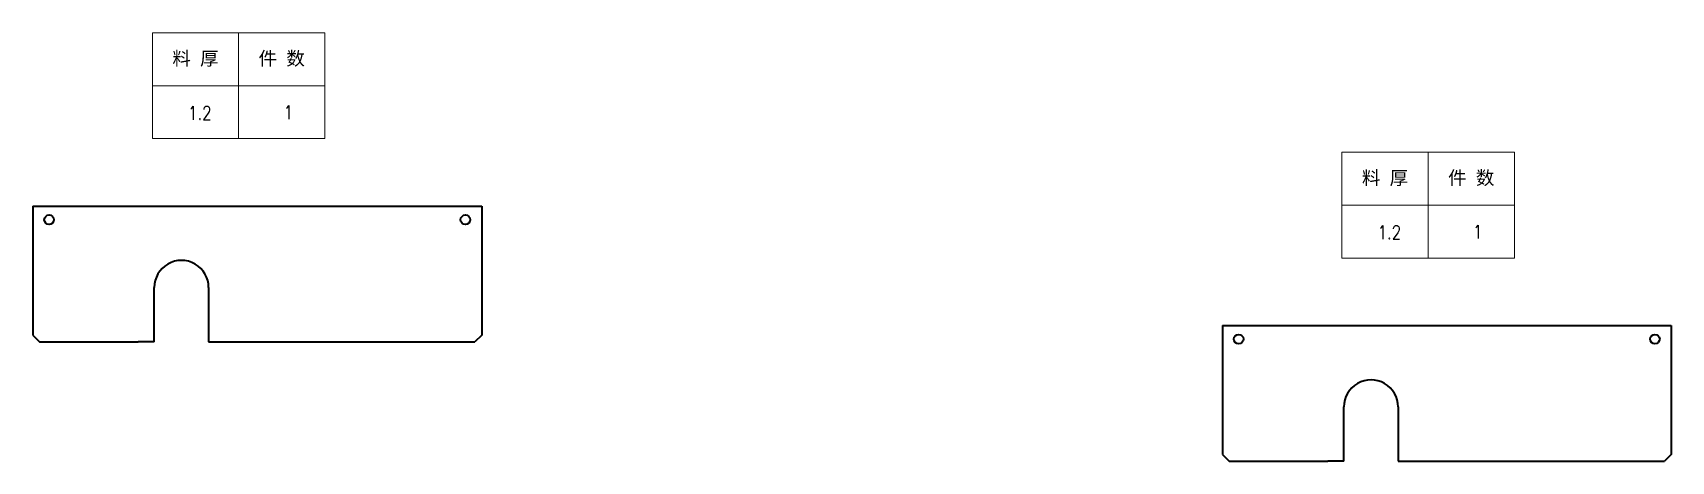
# Model space of a CAD drawing. Header units: millimetres. Extents: x -50270 to 104182, y -50696 to 36415.
# Drawn here: x -49674 to -48467, y 36100 to 36415 of the extents above; entities that cross this region are included whole.
import ezdxf
from ezdxf.enums import TextEntityAlignment as Align

# ---------------------------------------------------------------- set-up
doc = ezdxf.new("R2010")
doc.units = ezdxf.units.MM
doc.header["$LTSCALE"] = 0.5
doc.layers.add('标注线', color=3, linetype='Continuous', lineweight=18)
doc.styles.add('DIM', font='romans.shx', dxfattribs={"width": 0.8, "bigfont": 'bigfont.shx'})
doc.styles.get("Standard").update_dxf_attribs({"font": 'simplex.shx'})

# ---------------------------------------------------------------- blocks, each defined once
blk = doc.blocks.new('*T156')
at = {"color": 0, "linetype": 'ByBlock', "lineweight": -2, "transparency": 16777216}
for p, q in [((0, 0), (127, 0)), ((0, 0), (0, -78)), ((63.5, 0), (63.5, -78)), ((127, 0), (127, -78)), ((0, -39), (127, -39)), ((0, -78), (127, -78))]:
    blk.add_line(p, q, dxfattribs=at)
at = {"color": 0, "transparency": 16777216, "char_height": 10, "width": 60.5, "attachment_point": 5}
for s, insert in [('{\\fSimSun|b0|i0|c134|p2;料 厚}', (31.75, -19.5)), ('{\\fSimSun|b0|i0|c134|p2;件 数}', (95.25, -19.5))]:
    blk.add_mtext(s, dxfattribs=dict(at, insert=insert))
blk = doc.blocks.new('拆图参数')
blk.add_blockref('*T156', (-63.5, 78))
at = {"style": 'DIM', "width": 0.8}
blk.add_attdef('1', text='', height=10, dxfattribs=at).set_placement((36.6, 19.3), align=Align.MIDDLE_CENTER)
blk.add_attdef('6', text='', height=10, dxfattribs=at).set_placement((-37.1, 18.9), align=Align.MIDDLE_LEFT)

msp = doc.modelspace()

# ---------------------------------------------------------------- linework, layer by layer
at = {"lineweight": 35}
for p, q in [((-49673.547, 36287.713), (-49673.547, 36192.713)), ((-49342.947, 36287.713), (-49342.947, 36192.713)), ((-49584.047, 36187.713), (-49584.047, 36227.713)), ((-49544.047, 36227.713), (-49544.047, 36187.713)), ((-48797.467, 36199.729), (-48797.467, 36104.729)), ((-48466.867, 36199.729), (-48466.867, 36104.729)), ((-49668.547, 36187.713), (-49595.947, 36187.713)), ((-48707.967, 36099.729), (-48707.967, 36139.729)), ((-48667.967, 36139.729), (-48667.967, 36099.729)), ((-48792.467, 36099.729), (-48719.867, 36099.729))]:
    msp.add_line(p, q, dxfattribs=at)
at = {"lineweight": 35, "ltscale": 0.059998}
for p, q in [((-49673.547, 36287.713), (-49342.947, 36287.713)), ((-48797.467, 36199.729), (-48466.867, 36199.729)), ((-49593.047, 36187.713), (-49595.947, 36187.713)), ((-49544.047, 36187.713), (-49347.947, 36187.713)), ((-48716.967, 36099.729), (-48719.867, 36099.729)), ((-48667.967, 36099.729), (-48471.867, 36099.729))]:
    msp.add_line(p, q, dxfattribs=at)
at = {"lineweight": 35, "ltscale": 0.176777}
for p, q in [((-49673.547, 36192.713), (-49668.547, 36187.713)), ((-49342.947, 36192.713), (-49347.947, 36187.713)), ((-48797.467, 36104.729), (-48792.467, 36099.729)), ((-48466.867, 36104.729), (-48471.867, 36099.729))]:
    msp.add_line(p, q, dxfattribs=at)
at = {"lineweight": 35, "ltscale": 0.225}
for p, q in [((-49584.047, 36187.713), (-49593.047, 36187.713)), ((-48707.967, 36099.729), (-48716.967, 36099.729))]:
    msp.add_line(p, q, dxfattribs=at)
at = {"lineweight": 35}
for centre in [(-49661.547, 36277.713), (-49354.947, 36277.713), (-48785.467, 36189.729), (-48478.867, 36189.729)]:
    msp.add_circle(centre, 3.5, dxfattribs=at)
for centre in [(-49564.047, 36227.713), (-48687.967, 36139.729)]:
    msp.add_arc(centre, 20, 0, 180.000005, dxfattribs=at)

# ---------------------------------------------------------------- block references
at = {"layer": '标注线'}
for p in [(-49521.973, 36337.474), (-48645.893, 36249.489)]:
    msp.add_blockref('拆图参数', p, dxfattribs=at).add_auto_attribs({'1': '1', '6': '1.2'})

doc.saveas('drawing.dxf')
